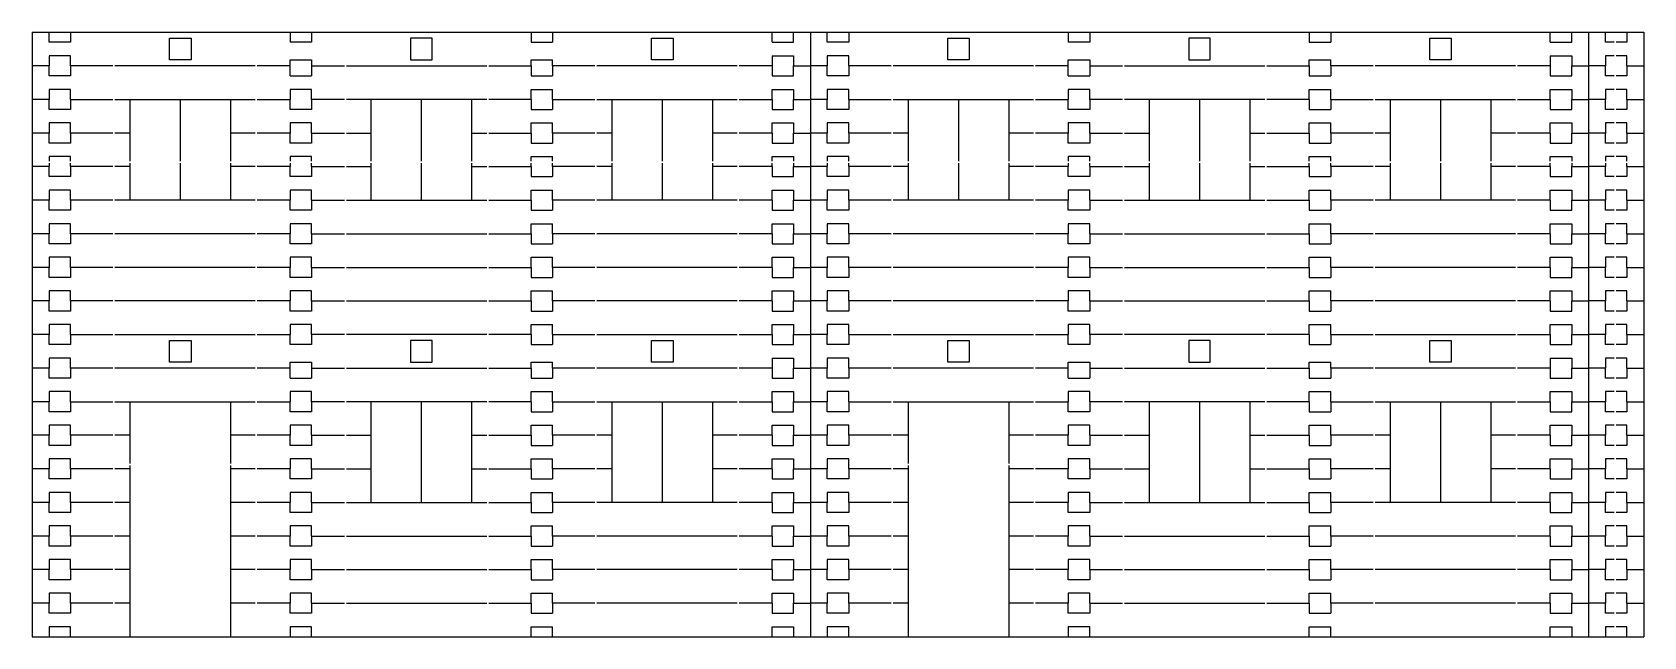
# Model space of a CAD drawing. Extents: x 66 to 306, y 113 to 203.
import ezdxf

# ---------------------------------------------------------------- set-up
doc = ezdxf.new("R2010")
doc.units = 0
doc.layers.get('0').update_dxf_attribs({"linetype": 'CONTINUOUS'})

msp = doc.modelspace()

# ---------------------------------------------------------------- linework, layer by layer
for p, q in [((66.46, 203.37), (66.46, 113.37)), ((66.46, 203.37), (306.46, 203.37)), ((68.96, 201.87), (68.96, 203.37)), ((72.18, 201.87), (68.96, 201.87)), ((72.18, 203.37), (72.18, 201.87)), ((86.91, 202.47), (90.11, 202.47)), ((86.91, 199.27), (86.91, 202.47)), ((90.11, 202.47), (90.11, 199.27)), ((104.85, 203.37), (104.85, 201.87)), ((108.07, 201.87), (104.85, 201.87)), ((108.07, 203.37), (108.07, 201.87)), ((126, 202.47), (122.8, 202.47)), ((122.8, 202.47), (122.8, 199.27)), ((126, 199.27), (126, 202.47)), ((140.74, 203.37), (140.74, 201.87)), ((140.74, 201.87), (143.96, 201.87)), ((143.96, 203.37), (143.96, 201.87)), ((158.69, 202.47), (161.89, 202.47)), ((158.69, 199.27), (158.69, 202.47)), ((161.89, 202.47), (161.89, 199.27)), ((176.63, 201.87), (176.63, 203.37)), ((176.63, 201.87), (179.85, 201.87)), ((179.85, 201.87), (179.85, 203.37)), ((182.35, 203.37), (182.35, 113.37)), ((184.85, 201.87), (184.85, 203.37)), ((188.07, 201.87), (184.85, 201.87)), ((188.07, 203.37), (188.07, 201.87)), ((202.8, 202.47), (206, 202.47)), ((202.8, 199.27), (202.8, 202.47)), ((206, 202.47), (206, 199.27)), ((220.74, 203.37), (220.74, 201.87)), ((223.96, 201.87), (220.74, 201.87)), ((223.96, 203.37), (223.96, 201.87)), ((241.89, 202.47), (238.69, 202.47)), ((238.69, 202.47), (238.69, 199.27)), ((241.89, 199.27), (241.89, 202.47)), ((256.63, 203.37), (256.63, 201.87)), ((256.63, 201.87), (259.85, 201.87)), ((259.85, 203.37), (259.85, 201.87)), ((274.58, 202.47), (277.78, 202.47)), ((274.58, 199.27), (274.58, 202.47)), ((277.78, 202.47), (277.78, 199.27)), ((292.52, 201.87), (292.52, 203.37)), ((292.52, 201.87), (295.74, 201.87)), ((295.74, 201.87), (295.74, 203.37)), ((298.24, 203.37), (298.24, 113.37)), ((300.74, 201.87), (300.74, 203.37)), ((302.06, 201.87), (300.74, 201.87)), ((303.96, 201.87), (302.36, 201.87)), ((303.96, 203.37), (303.96, 201.87)), ((306.46, 203.37), (306.46, 113.37)), ((72.18, 199.87), (68.96, 199.87)), ((68.96, 199.87), (68.96, 198.37)), ((72.18, 198.37), (72.18, 199.87)), ((90.11, 199.27), (86.91, 199.27)), ((104.85, 196.87), (104.85, 199.27)), ((104.85, 199.27), (108.07, 199.27)), ((108.07, 199.27), (108.07, 196.87)), ((122.8, 199.27), (126, 199.27)), ((140.74, 198.37), (140.74, 199.27)), ((140.74, 199.27), (143.96, 199.27)), ((143.96, 198.37), (143.96, 199.27)), ((161.89, 199.27), (158.69, 199.27)), ((176.63, 199.87), (176.63, 196.87)), ((176.63, 199.87), (179.85, 199.87)), ((179.85, 199.87), (179.85, 198.37)), ((188.07, 199.87), (184.85, 199.87)), ((184.85, 199.87), (184.85, 198.37)), ((188.07, 198.37), (188.07, 199.87)), ((206, 199.27), (202.8, 199.27)), ((220.74, 196.87), (220.74, 199.27)), ((220.74, 199.27), (223.96, 199.27)), ((223.96, 199.27), (223.96, 196.87)), ((238.69, 199.27), (241.89, 199.27)), ((256.63, 198.37), (256.63, 199.27)), ((256.63, 199.27), (259.85, 199.27)), ((259.85, 198.37), (259.85, 199.27)), ((277.78, 199.27), (274.58, 199.27)), ((292.52, 199.87), (292.52, 196.87)), ((292.52, 199.87), (295.74, 199.87)), ((295.74, 199.87), (295.74, 198.37)), ((300.74, 199.87), (300.74, 198.37)), ((302.06, 199.87), (300.74, 199.87)), ((303.96, 199.87), (302.36, 199.87)), ((303.96, 198.37), (303.96, 199.87)), ((68.96, 198.37), (66.46, 198.37)), ((68.96, 196.87), (68.96, 198.37)), ((72.18, 196.87), (68.96, 196.87)), ((72.18, 198.37), (72.18, 196.87)), ((78.48, 198.37), (72.18, 198.37)), ((99.68, 198.37), (78.78, 198.37)), ((104.85, 198.37), (99.98, 198.37)), ((104.85, 196.87), (108.07, 196.87)), ((108.07, 198.37), (112.94, 198.37)), ((113.24, 198.37), (134.14, 198.37)), ((134.44, 198.37), (140.74, 198.37)), ((140.74, 198.37), (140.74, 196.87)), ((140.74, 196.87), (143.96, 196.87)), ((143.96, 198.37), (143.96, 196.87)), ((150.26, 198.37), (143.96, 198.37)), ((171.46, 198.37), (150.56, 198.37)), ((176.63, 198.37), (171.76, 198.37)), ((176.63, 196.87), (179.85, 196.87)), ((179.85, 196.87), (179.85, 198.37)), ((179.85, 198.37), (182.35, 198.37)), ((184.85, 198.37), (182.35, 198.37)), ((184.85, 196.87), (184.85, 198.37)), ((188.07, 196.87), (184.85, 196.87)), ((188.07, 198.37), (188.07, 196.87)), ((194.37, 198.37), (188.07, 198.37)), ((215.57, 198.37), (194.67, 198.37)), ((220.74, 198.37), (215.87, 198.37)), ((220.74, 196.87), (223.96, 196.87)), ((223.96, 198.37), (228.83, 198.37)), ((229.13, 198.37), (250.03, 198.37)), ((250.33, 198.37), (256.63, 198.37)), ((256.63, 198.37), (256.63, 196.87)), ((256.63, 196.87), (259.85, 196.87)), ((259.85, 198.37), (259.85, 196.87)), ((266.15, 198.37), (259.85, 198.37)), ((287.35, 198.37), (266.45, 198.37)), ((292.52, 198.37), (287.65, 198.37)), ((292.52, 196.87), (295.74, 196.87)), ((295.74, 196.87), (295.74, 198.37)), ((295.74, 198.37), (298.24, 198.37)), ((300.74, 198.37), (298.24, 198.37)), ((300.74, 196.87), (300.74, 198.37)), ((302.06, 196.87), (300.74, 196.87)), ((303.96, 196.87), (302.36, 196.87)), ((303.96, 198.37), (303.96, 196.87)), ((303.96, 198.37), (306.46, 198.37)), ((72.18, 194.87), (68.96, 194.87)), ((68.96, 194.87), (68.96, 193.37)), ((72.18, 193.37), (72.18, 194.87)), ((108.07, 194.87), (104.85, 194.87)), ((104.85, 194.87), (104.85, 193.37)), ((108.07, 193.37), (108.07, 194.87)), ((140.74, 193.37), (140.74, 194.87)), ((140.74, 194.87), (143.96, 194.87)), ((143.96, 193.37), (143.96, 194.87)), ((176.63, 193.37), (176.63, 194.87)), ((176.63, 194.87), (179.85, 194.87)), ((179.85, 194.87), (179.85, 193.37)), ((188.07, 194.87), (184.85, 194.87)), ((184.85, 194.87), (184.85, 193.37)), ((188.07, 193.37), (188.07, 194.87)), ((223.96, 194.87), (220.74, 194.87)), ((220.74, 194.87), (220.74, 193.37)), ((223.96, 193.37), (223.96, 194.87)), ((256.63, 193.37), (256.63, 194.87)), ((256.63, 194.87), (259.85, 194.87)), ((259.85, 193.37), (259.85, 194.87)), ((292.52, 193.37), (292.52, 194.87)), ((292.52, 194.87), (295.74, 194.87)), ((295.74, 194.87), (295.74, 193.37)), ((300.74, 194.87), (300.74, 193.37)), ((302.06, 194.87), (300.74, 194.87)), ((303.96, 194.87), (302.36, 194.87)), ((303.96, 193.37), (303.96, 194.87)), ((68.96, 193.37), (66.46, 193.37)), ((68.96, 191.87), (68.96, 193.37)), ((72.18, 193.37), (78.48, 193.37)), ((72.18, 193.37), (72.18, 191.87)), ((78.78, 193.37), (99.68, 193.37)), ((81.01, 193.37), (81.01, 184.2)), ((88.51, 193.37), (88.51, 184.2)), ((96.01, 193.37), (96.01, 184.2)), ((99.98, 193.37), (104.85, 193.37)), ((104.85, 191.87), (104.85, 193.37)), ((108.07, 193.37), (108.07, 191.87)), ((112.94, 193.37), (108.07, 193.37)), ((134.14, 193.37), (113.24, 193.37)), ((116.9, 193.37), (116.9, 184.2)), ((124.4, 193.37), (124.4, 184.2)), ((131.9, 193.37), (131.9, 184.2)), ((140.74, 193.37), (134.44, 193.37)), ((140.74, 193.37), (140.74, 191.87)), ((143.96, 193.37), (150.26, 193.37)), ((143.96, 193.37), (143.96, 191.87)), ((150.56, 193.37), (171.46, 193.37)), ((152.79, 193.37), (152.79, 184.2)), ((160.29, 193.37), (160.29, 184.2)), ((167.79, 193.37), (167.79, 184.2)), ((171.76, 193.37), (176.63, 193.37)), ((176.63, 193.37), (176.63, 191.87)), ((179.85, 191.87), (179.85, 193.37)), ((179.85, 193.37), (182.35, 193.37)), ((184.85, 193.37), (182.35, 193.37)), ((184.85, 191.87), (184.85, 193.37)), ((188.07, 193.37), (194.37, 193.37)), ((188.07, 193.37), (188.07, 191.87)), ((194.67, 193.37), (215.57, 193.37)), ((196.9, 193.37), (196.9, 184.2)), ((204.4, 193.37), (204.4, 184.2)), ((211.9, 193.37), (211.9, 184.2)), ((215.87, 193.37), (220.74, 193.37)), ((220.74, 191.87), (220.74, 193.37)), ((223.96, 193.37), (223.96, 191.87)), ((228.83, 193.37), (223.96, 193.37)), ((250.03, 193.37), (229.13, 193.37)), ((232.79, 193.37), (232.79, 184.2)), ((240.29, 193.37), (240.29, 184.2)), ((247.79, 193.37), (247.79, 184.2)), ((256.63, 193.37), (250.33, 193.37)), ((256.63, 193.37), (256.63, 191.87)), ((259.85, 193.37), (266.15, 193.37)), ((259.85, 193.37), (259.85, 191.87)), ((266.45, 193.37), (287.35, 193.37)), ((268.68, 193.37), (268.68, 184.2)), ((276.18, 193.37), (276.18, 184.2)), ((283.68, 193.37), (283.68, 184.2)), ((287.65, 193.37), (292.52, 193.37)), ((292.52, 193.37), (292.52, 191.87)), ((295.74, 191.87), (295.74, 193.37)), ((295.74, 193.37), (298.24, 193.37)), ((300.74, 193.37), (298.24, 193.37)), ((300.74, 191.87), (300.74, 193.37)), ((303.96, 193.37), (303.96, 191.87)), ((303.96, 193.37), (306.46, 193.37)), ((72.18, 191.87), (68.96, 191.87)), ((72.18, 189.87), (68.96, 189.87)), ((68.96, 189.87), (68.96, 188.37)), ((72.18, 188.37), (72.18, 189.87)), ((108.07, 191.87), (104.85, 191.87)), ((108.07, 189.87), (104.85, 189.87)), ((104.85, 189.87), (104.85, 188.37)), ((108.07, 188.37), (108.07, 189.87)), ((140.74, 191.87), (143.96, 191.87)), ((140.74, 188.37), (140.74, 189.87)), ((140.74, 189.87), (143.96, 189.87)), ((143.96, 188.37), (143.96, 189.87)), ((176.63, 191.87), (179.85, 191.87)), ((176.63, 188.37), (176.63, 189.87)), ((176.63, 189.87), (179.85, 189.87)), ((179.85, 189.87), (179.85, 188.37)), ((188.07, 191.87), (184.85, 191.87)), ((188.07, 189.87), (184.85, 189.87)), ((184.85, 189.87), (184.85, 188.37)), ((188.07, 188.37), (188.07, 189.87)), ((223.96, 191.87), (220.74, 191.87)), ((223.96, 189.87), (220.74, 189.87)), ((220.74, 189.87), (220.74, 188.37)), ((223.96, 188.37), (223.96, 189.87)), ((256.63, 191.87), (259.85, 191.87)), ((256.63, 188.37), (256.63, 189.87)), ((256.63, 189.87), (259.85, 189.87)), ((259.85, 188.37), (259.85, 189.87)), ((292.52, 191.87), (295.74, 191.87)), ((292.52, 188.37), (292.52, 189.87)), ((292.52, 189.87), (295.74, 189.87)), ((295.74, 189.87), (295.74, 188.37)), ((302.06, 191.87), (300.74, 191.87)), ((300.74, 189.87), (300.74, 188.37)), ((302.06, 189.87), (300.74, 189.87)), ((303.96, 191.87), (302.36, 191.87)), ((303.96, 189.87), (302.36, 189.87)), ((303.96, 188.37), (303.96, 189.87)), ((68.96, 188.37), (66.46, 188.37)), ((68.96, 186.87), (68.96, 188.37)), ((72.18, 188.37), (72.18, 186.87)), ((78.48, 188.37), (72.18, 188.37)), ((81.01, 188.37), (78.78, 188.37)), ((99.68, 188.37), (96.01, 188.37)), ((104.85, 188.37), (99.98, 188.37)), ((104.85, 186.87), (104.85, 188.37)), ((108.07, 188.37), (108.07, 186.87)), ((108.07, 188.37), (112.94, 188.37)), ((113.24, 188.37), (116.9, 188.37)), ((131.9, 188.37), (134.14, 188.37)), ((134.44, 188.37), (140.74, 188.37)), ((140.74, 188.37), (140.74, 186.87)), ((143.96, 188.37), (143.96, 186.87)), ((150.26, 188.37), (143.96, 188.37)), ((152.79, 188.37), (150.56, 188.37)), ((171.46, 188.37), (167.79, 188.37)), ((176.63, 188.37), (171.76, 188.37)), ((176.63, 188.37), (176.63, 186.87)), ((179.85, 186.87), (179.85, 188.37)), ((179.85, 188.37), (182.35, 188.37)), ((184.85, 188.37), (182.35, 188.37)), ((184.85, 186.87), (184.85, 188.37)), ((188.07, 188.37), (188.07, 186.87)), ((194.37, 188.37), (188.07, 188.37)), ((196.9, 188.37), (194.67, 188.37)), ((215.57, 188.37), (211.9, 188.37)), ((220.74, 188.37), (215.87, 188.37)), ((220.74, 186.87), (220.74, 188.37)), ((223.96, 188.37), (223.96, 186.87)), ((223.96, 188.37), (228.83, 188.37)), ((229.13, 188.37), (232.79, 188.37)), ((247.79, 188.37), (250.03, 188.37)), ((250.33, 188.37), (256.63, 188.37)), ((256.63, 188.37), (256.63, 186.87)), ((259.85, 188.37), (259.85, 186.87)), ((266.15, 188.37), (259.85, 188.37)), ((268.68, 188.37), (266.45, 188.37)), ((287.35, 188.37), (283.68, 188.37)), ((292.52, 188.37), (287.65, 188.37)), ((292.52, 188.37), (292.52, 186.87)), ((295.74, 186.87), (295.74, 188.37)), ((295.74, 188.37), (298.24, 188.37)), ((300.74, 188.37), (298.24, 188.37)), ((300.74, 186.87), (300.74, 188.37)), ((303.96, 188.37), (303.96, 186.87)), ((303.96, 188.37), (306.46, 188.37)), ((72.18, 186.87), (68.96, 186.87)), ((72.18, 184.87), (68.96, 184.87)), ((68.96, 184.87), (68.96, 184.2)), ((72.18, 184.2), (72.18, 184.87)), ((108.07, 186.87), (104.85, 186.87)), ((108.07, 184.87), (104.85, 184.87)), ((104.85, 184.87), (104.85, 184.2)), ((108.07, 184.2), (108.07, 184.87)), ((140.74, 186.87), (143.96, 186.87)), ((140.74, 184.87), (143.96, 184.87)), ((140.74, 184.2), (140.74, 184.87)), ((143.96, 184.2), (143.96, 184.87)), ((176.63, 186.87), (179.85, 186.87)), ((176.63, 184.2), (176.63, 184.87)), ((176.63, 184.87), (179.85, 184.87)), ((179.85, 184.87), (179.85, 184.2)), ((188.07, 186.87), (184.85, 186.87)), ((188.07, 184.87), (184.85, 184.87)), ((184.85, 184.87), (184.85, 184.2)), ((188.07, 184.2), (188.07, 184.87)), ((223.96, 186.87), (220.74, 186.87)), ((223.96, 184.87), (220.74, 184.87)), ((220.74, 184.87), (220.74, 184.2)), ((223.96, 184.2), (223.96, 184.87)), ((256.63, 186.87), (259.85, 186.87)), ((256.63, 184.87), (259.85, 184.87)), ((256.63, 184.2), (256.63, 184.87)), ((259.85, 184.2), (259.85, 184.87)), ((292.52, 186.87), (295.74, 186.87)), ((292.52, 184.2), (292.52, 184.87)), ((292.52, 184.87), (295.74, 184.87)), ((295.74, 184.87), (295.74, 184.2)), ((302.06, 186.87), (300.74, 186.87)), ((300.74, 184.87), (300.74, 184.2)), ((302.06, 184.87), (300.74, 184.87)), ((303.96, 186.87), (302.36, 186.87)), ((303.96, 184.87), (302.36, 184.87)), ((303.96, 184.2), (303.96, 184.87)), ((68.96, 183.37), (66.46, 183.37)), ((68.96, 183.9), (68.96, 183.37)), ((68.96, 181.87), (68.96, 183.37)), ((72.18, 183.37), (72.18, 183.9)), ((72.18, 183.37), (72.18, 181.87)), ((78.48, 183.37), (72.18, 183.37)), ((81.01, 183.37), (78.78, 183.37)), ((81.01, 183.9), (81.01, 178.37)), ((88.51, 183.9), (88.51, 178.37)), ((96.01, 183.9), (96.01, 178.37)), ((99.68, 183.37), (96.01, 183.37)), ((104.85, 183.37), (99.98, 183.37)), ((104.85, 183.9), (104.85, 183.37)), ((104.85, 181.87), (104.85, 183.37)), ((108.07, 183.37), (108.07, 183.9)), ((108.07, 183.37), (108.07, 181.87)), ((108.07, 183.37), (112.94, 183.37)), ((113.24, 183.37), (116.9, 183.37)), ((116.9, 183.9), (116.9, 178.37)), ((124.4, 183.9), (124.4, 178.37)), ((131.9, 183.9), (131.9, 178.37)), ((131.9, 183.37), (134.14, 183.37)), ((134.44, 183.37), (140.74, 183.37)), ((140.74, 183.37), (140.74, 183.9)), ((140.74, 183.37), (140.74, 181.87)), ((143.96, 183.37), (143.96, 183.9)), ((143.96, 183.37), (143.96, 181.87)), ((150.26, 183.37), (143.96, 183.37)), ((152.79, 183.37), (150.56, 183.37)), ((152.79, 183.9), (152.79, 178.37)), ((160.29, 183.9), (160.29, 178.37)), ((167.79, 183.9), (167.79, 178.37)), ((171.46, 183.37), (167.79, 183.37)), ((176.63, 183.37), (171.76, 183.37)), ((176.63, 183.37), (176.63, 183.9)), ((176.63, 183.37), (176.63, 181.87)), ((179.85, 183.9), (179.85, 183.37)), ((179.85, 181.87), (179.85, 183.37)), ((179.85, 183.37), (182.35, 183.37)), ((184.85, 183.37), (182.35, 183.37)), ((184.85, 183.9), (184.85, 183.37)), ((184.85, 181.87), (184.85, 183.37)), ((188.07, 183.37), (188.07, 183.9)), ((188.07, 183.37), (188.07, 181.87)), ((194.37, 183.37), (188.07, 183.37)), ((196.9, 183.37), (194.67, 183.37)), ((196.9, 183.9), (196.9, 178.37)), ((204.4, 183.9), (204.4, 178.37)), ((211.9, 183.9), (211.9, 178.37)), ((215.57, 183.37), (211.9, 183.37)), ((220.74, 183.37), (215.87, 183.37)), ((220.74, 183.9), (220.74, 183.37)), ((220.74, 181.87), (220.74, 183.37)), ((223.96, 183.37), (223.96, 183.9)), ((223.96, 183.37), (223.96, 181.87)), ((223.96, 183.37), (228.83, 183.37)), ((229.13, 183.37), (232.79, 183.37)), ((232.79, 183.9), (232.79, 178.37)), ((240.29, 183.9), (240.29, 178.37)), ((247.79, 183.9), (247.79, 178.37)), ((247.79, 183.37), (250.03, 183.37)), ((250.33, 183.37), (256.63, 183.37)), ((256.63, 183.37), (256.63, 183.9)), ((256.63, 183.37), (256.63, 181.87)), ((259.85, 183.37), (259.85, 183.9)), ((259.85, 183.37), (259.85, 181.87)), ((266.15, 183.37), (259.85, 183.37)), ((268.68, 183.37), (266.45, 183.37)), ((268.68, 183.9), (268.68, 178.37)), ((276.18, 183.9), (276.18, 178.37)), ((283.68, 183.9), (283.68, 178.37)), ((287.35, 183.37), (283.68, 183.37)), ((292.52, 183.37), (287.65, 183.37)), ((292.52, 183.37), (292.52, 183.9)), ((292.52, 183.37), (292.52, 181.87)), ((295.74, 183.9), (295.74, 183.37)), ((295.74, 181.87), (295.74, 183.37)), ((295.74, 183.37), (298.24, 183.37)), ((300.74, 183.37), (298.24, 183.37)), ((300.74, 183.9), (300.74, 183.37)), ((300.74, 181.87), (300.74, 183.37)), ((303.96, 183.37), (303.96, 183.9)), ((303.96, 183.37), (303.96, 181.87)), ((303.96, 183.37), (306.46, 183.37)), ((72.18, 181.87), (68.96, 181.87)), ((108.07, 181.87), (104.85, 181.87)), ((140.74, 181.87), (143.96, 181.87)), ((176.63, 181.87), (179.85, 181.87)), ((188.07, 181.87), (184.85, 181.87)), ((223.96, 181.87), (220.74, 181.87)), ((256.63, 181.87), (259.85, 181.87)), ((292.52, 181.87), (295.74, 181.87)), ((302.06, 181.87), (300.74, 181.87)), ((303.96, 181.87), (302.36, 181.87)), ((68.96, 178.37), (66.46, 178.37)), ((72.18, 179.87), (68.96, 179.87)), ((68.96, 179.87), (68.96, 178.37)), ((68.96, 176.87), (68.96, 178.37)), ((72.18, 178.37), (72.18, 179.87)), ((72.18, 178.37), (72.18, 176.87)), ((78.48, 178.37), (72.18, 178.37)), ((99.68, 178.37), (78.78, 178.37)), ((104.85, 178.37), (99.98, 178.37)), ((108.07, 179.87), (104.85, 179.87)), ((104.85, 179.87), (104.85, 178.37)), ((104.85, 176.87), (104.85, 178.37)), ((108.07, 178.37), (108.07, 179.87)), ((108.07, 178.37), (108.07, 176.87)), ((108.07, 178.37), (112.94, 178.37)), ((113.24, 178.37), (134.14, 178.37)), ((134.44, 178.37), (140.74, 178.37)), ((140.74, 178.37), (140.74, 179.87)), ((140.74, 179.87), (143.96, 179.87)), ((140.74, 178.37), (140.74, 176.87)), ((143.96, 178.37), (143.96, 179.87)), ((143.96, 178.37), (143.96, 176.87)), ((150.26, 178.37), (143.96, 178.37)), ((171.46, 178.37), (150.56, 178.37)), ((176.63, 178.37), (171.76, 178.37)), ((176.63, 178.37), (176.63, 179.87)), ((176.63, 179.87), (179.85, 179.87)), ((176.63, 178.37), (176.63, 176.87)), ((179.85, 179.87), (179.85, 178.37)), ((179.85, 176.87), (179.85, 178.37)), ((179.85, 178.37), (182.35, 178.37)), ((184.85, 178.37), (182.35, 178.37)), ((188.07, 179.87), (184.85, 179.87)), ((184.85, 179.87), (184.85, 178.37)), ((184.85, 176.87), (184.85, 178.37)), ((188.07, 178.37), (188.07, 179.87)), ((188.07, 178.37), (188.07, 176.87)), ((194.37, 178.37), (188.07, 178.37)), ((215.57, 178.37), (194.67, 178.37)), ((220.74, 178.37), (215.87, 178.37)), ((223.96, 179.87), (220.74, 179.87)), ((220.74, 179.87), (220.74, 178.37)), ((220.74, 176.87), (220.74, 178.37)), ((223.96, 178.37), (223.96, 179.87)), ((223.96, 178.37), (223.96, 176.87)), ((223.96, 178.37), (228.83, 178.37)), ((229.13, 178.37), (250.03, 178.37)), ((250.33, 178.37), (256.63, 178.37)), ((256.63, 178.37), (256.63, 179.87)), ((256.63, 179.87), (259.85, 179.87)), ((256.63, 178.37), (256.63, 176.87)), ((259.85, 178.37), (259.85, 179.87)), ((259.85, 178.37), (259.85, 176.87)), ((266.15, 178.37), (259.85, 178.37)), ((287.35, 178.37), (266.45, 178.37)), ((292.52, 178.37), (287.65, 178.37)), ((292.52, 178.37), (292.52, 179.87)), ((292.52, 179.87), (295.74, 179.87)), ((292.52, 178.37), (292.52, 176.87)), ((295.74, 179.87), (295.74, 178.37)), ((295.74, 176.87), (295.74, 178.37)), ((295.74, 178.37), (298.24, 178.37)), ((300.74, 178.37), (298.24, 178.37)), ((300.74, 179.87), (300.74, 178.37)), ((302.06, 179.87), (300.74, 179.87)), ((300.74, 176.87), (300.74, 178.37)), ((303.96, 179.87), (302.36, 179.87)), ((303.96, 178.37), (303.96, 179.87)), ((303.96, 178.37), (303.96, 176.87)), ((303.96, 178.37), (306.46, 178.37)), ((72.18, 176.87), (68.96, 176.87)), ((108.07, 176.87), (104.85, 176.87)), ((140.74, 176.87), (143.96, 176.87)), ((176.63, 176.87), (179.85, 176.87)), ((188.07, 176.87), (184.85, 176.87)), ((223.96, 176.87), (220.74, 176.87)), ((256.63, 176.87), (259.85, 176.87)), ((292.52, 176.87), (295.74, 176.87)), ((302.06, 176.87), (300.74, 176.87)), ((303.96, 176.87), (302.36, 176.87)), ((68.96, 173.37), (66.46, 173.37)), ((72.18, 174.87), (68.96, 174.87)), ((68.96, 174.87), (68.96, 173.37)), ((68.96, 171.87), (68.96, 173.37)), ((72.18, 173.37), (72.18, 174.87)), ((72.18, 173.37), (72.18, 171.87)), ((78.48, 173.37), (72.18, 173.37)), ((99.68, 173.37), (78.78, 173.37)), ((104.85, 173.37), (99.98, 173.37)), ((108.07, 174.87), (104.85, 174.87)), ((104.85, 174.87), (104.85, 173.37)), ((104.85, 171.87), (104.85, 173.37)), ((108.07, 173.37), (108.07, 174.87)), ((108.07, 173.37), (108.07, 171.87)), ((108.07, 173.37), (112.94, 173.37)), ((113.24, 173.37), (134.14, 173.37)), ((134.44, 173.37), (140.74, 173.37)), ((140.74, 173.37), (140.74, 174.87)), ((140.74, 174.87), (143.96, 174.87)), ((140.74, 173.37), (140.74, 171.87)), ((143.96, 173.37), (143.96, 174.87)), ((143.96, 173.37), (143.96, 171.87)), ((150.26, 173.37), (143.96, 173.37)), ((171.46, 173.37), (150.56, 173.37)), ((176.63, 173.37), (171.76, 173.37)), ((176.63, 173.37), (176.63, 174.87)), ((176.63, 174.87), (179.85, 174.87)), ((176.63, 173.37), (176.63, 171.87)), ((179.85, 174.87), (179.85, 173.37)), ((179.85, 171.87), (179.85, 173.37)), ((179.85, 173.37), (182.35, 173.37)), ((184.85, 173.37), (182.35, 173.37)), ((188.07, 174.87), (184.85, 174.87)), ((184.85, 174.87), (184.85, 173.37)), ((184.85, 171.87), (184.85, 173.37)), ((188.07, 173.37), (188.07, 174.87)), ((188.07, 173.37), (188.07, 171.87)), ((194.37, 173.37), (188.07, 173.37)), ((215.57, 173.37), (194.67, 173.37)), ((220.74, 173.37), (215.87, 173.37)), ((223.96, 174.87), (220.74, 174.87)), ((220.74, 174.87), (220.74, 173.37)), ((220.74, 171.87), (220.74, 173.37)), ((223.96, 173.37), (223.96, 174.87)), ((223.96, 173.37), (223.96, 171.87)), ((223.96, 173.37), (228.83, 173.37)), ((229.13, 173.37), (250.03, 173.37)), ((250.33, 173.37), (256.63, 173.37)), ((256.63, 173.37), (256.63, 174.87)), ((256.63, 174.87), (259.85, 174.87)), ((256.63, 173.37), (256.63, 171.87)), ((259.85, 173.37), (259.85, 174.87)), ((259.85, 173.37), (259.85, 171.87)), ((266.15, 173.37), (259.85, 173.37)), ((287.35, 173.37), (266.45, 173.37)), ((292.52, 173.37), (287.65, 173.37)), ((292.52, 173.37), (292.52, 174.87)), ((292.52, 174.87), (295.74, 174.87)), ((292.52, 173.37), (292.52, 171.87)), ((295.74, 174.87), (295.74, 173.37)), ((295.74, 171.87), (295.74, 173.37)), ((295.74, 173.37), (298.24, 173.37)), ((300.74, 173.37), (298.24, 173.37)), ((300.74, 174.87), (300.74, 173.37)), ((302.06, 174.87), (300.74, 174.87)), ((300.74, 171.87), (300.74, 173.37)), ((303.96, 174.87), (302.36, 174.87)), ((303.96, 173.37), (303.96, 174.87)), ((303.96, 173.37), (303.96, 171.87)), ((303.96, 173.37), (306.46, 173.37)), ((72.18, 171.87), (68.96, 171.87)), ((108.07, 171.87), (104.85, 171.87)), ((140.74, 171.87), (143.96, 171.87)), ((176.63, 171.87), (179.85, 171.87)), ((188.07, 171.87), (184.85, 171.87)), ((223.96, 171.87), (220.74, 171.87)), ((256.63, 171.87), (259.85, 171.87)), ((292.52, 171.87), (295.74, 171.87)), ((302.06, 171.87), (300.74, 171.87)), ((303.96, 171.87), (302.36, 171.87)), ((68.96, 168.37), (66.46, 168.37)), ((72.18, 169.87), (68.96, 169.87)), ((68.96, 169.87), (68.96, 168.37)), ((68.96, 166.87), (68.96, 168.37)), ((72.18, 168.37), (72.18, 169.87)), ((72.18, 168.37), (72.18, 166.87)), ((78.48, 168.37), (72.18, 168.37)), ((99.68, 168.37), (78.78, 168.37)), ((104.85, 168.37), (99.98, 168.37)), ((108.07, 169.87), (104.85, 169.87)), ((104.85, 169.87), (104.85, 168.37)), ((104.85, 166.87), (104.85, 168.37)), ((108.07, 168.37), (108.07, 169.87)), ((108.07, 168.37), (108.07, 166.87)), ((108.07, 168.37), (112.94, 168.37)), ((113.24, 168.37), (134.14, 168.37)), ((134.44, 168.37), (140.74, 168.37)), ((140.74, 168.37), (140.74, 169.87)), ((140.74, 169.87), (143.96, 169.87)), ((140.74, 168.37), (140.74, 166.87)), ((143.96, 168.37), (143.96, 169.87)), ((143.96, 168.37), (143.96, 166.87)), ((150.26, 168.37), (143.96, 168.37)), ((171.46, 168.37), (150.56, 168.37)), ((176.63, 168.37), (171.76, 168.37)), ((176.63, 168.37), (176.63, 169.87)), ((176.63, 169.87), (179.85, 169.87)), ((176.63, 168.37), (176.63, 166.87)), ((179.85, 169.87), (179.85, 168.37)), ((179.85, 166.87), (179.85, 168.37)), ((179.85, 168.37), (182.35, 168.37)), ((184.85, 168.37), (182.35, 168.37)), ((188.07, 169.87), (184.85, 169.87)), ((184.85, 169.87), (184.85, 168.37)), ((184.85, 166.87), (184.85, 168.37)), ((188.07, 168.37), (188.07, 169.87)), ((188.07, 168.37), (188.07, 166.87)), ((194.37, 168.37), (188.07, 168.37)), ((215.57, 168.37), (194.67, 168.37)), ((220.74, 168.37), (215.87, 168.37)), ((223.96, 169.87), (220.74, 169.87)), ((220.74, 169.87), (220.74, 168.37)), ((220.74, 166.87), (220.74, 168.37)), ((223.96, 168.37), (223.96, 169.87)), ((223.96, 168.37), (223.96, 166.87)), ((223.96, 168.37), (228.83, 168.37)), ((229.13, 168.37), (250.03, 168.37)), ((250.33, 168.37), (256.63, 168.37)), ((256.63, 168.37), (256.63, 169.87)), ((256.63, 169.87), (259.85, 169.87)), ((256.63, 168.37), (256.63, 166.87)), ((259.85, 168.37), (259.85, 169.87)), ((259.85, 168.37), (259.85, 166.87)), ((266.15, 168.37), (259.85, 168.37)), ((287.35, 168.37), (266.45, 168.37)), ((292.52, 168.37), (287.65, 168.37)), ((292.52, 168.37), (292.52, 169.87)), ((292.52, 169.87), (295.74, 169.87)), ((292.52, 168.37), (292.52, 166.87)), ((295.74, 169.87), (295.74, 168.37)), ((295.74, 166.87), (295.74, 168.37)), ((295.74, 168.37), (298.24, 168.37)), ((300.74, 168.37), (298.24, 168.37)), ((300.74, 169.87), (300.74, 168.37)), ((302.06, 169.87), (300.74, 169.87)), ((300.74, 166.87), (300.74, 168.37)), ((303.96, 169.87), (302.36, 169.87)), ((303.96, 168.37), (303.96, 169.87)), ((303.96, 168.37), (303.96, 166.87)), ((303.96, 168.37), (306.46, 168.37)), ((72.18, 166.87), (68.96, 166.87)), ((108.07, 166.87), (104.85, 166.87)), ((140.74, 166.87), (143.96, 166.87)), ((176.63, 166.87), (179.85, 166.87)), ((188.07, 166.87), (184.85, 166.87)), ((223.96, 166.87), (220.74, 166.87)), ((256.63, 166.87), (259.85, 166.87)), ((292.52, 166.87), (295.74, 166.87)), ((302.06, 166.87), (300.74, 166.87)), ((303.96, 166.87), (302.36, 166.87)), ((68.96, 163.37), (66.46, 163.37)), ((72.18, 164.87), (68.96, 164.87)), ((68.96, 164.87), (68.96, 163.37)), ((68.96, 161.87), (68.96, 163.37)), ((72.18, 163.37), (72.18, 164.87)), ((72.18, 163.37), (72.18, 161.87)), ((78.48, 163.37), (72.18, 163.37)), ((99.68, 163.37), (78.78, 163.37)), ((104.85, 163.37), (99.98, 163.37)), ((108.07, 164.87), (104.85, 164.87)), ((104.85, 164.87), (104.85, 163.37)), ((104.85, 161.87), (104.85, 163.37)), ((108.07, 163.37), (108.07, 164.87)), ((108.07, 163.37), (108.07, 161.87)), ((108.07, 163.37), (112.94, 163.37)), ((113.24, 163.37), (134.14, 163.37)), ((134.44, 163.37), (140.74, 163.37)), ((140.74, 163.37), (140.74, 164.87)), ((140.74, 164.87), (143.96, 164.87)), ((140.74, 163.37), (140.74, 161.87)), ((143.96, 163.37), (143.96, 164.87)), ((143.96, 163.37), (143.96, 161.87)), ((150.26, 163.37), (143.96, 163.37)), ((171.46, 163.37), (150.56, 163.37)), ((176.63, 163.37), (171.76, 163.37)), ((176.63, 163.37), (176.63, 164.87)), ((176.63, 164.87), (179.85, 164.87)), ((176.63, 163.37), (176.63, 161.87)), ((179.85, 164.87), (179.85, 163.37)), ((179.85, 161.87), (179.85, 163.37)), ((179.85, 163.37), (182.35, 163.37)), ((184.85, 163.37), (182.35, 163.37)), ((188.07, 164.87), (184.85, 164.87)), ((184.85, 164.87), (184.85, 163.37)), ((184.85, 161.87), (184.85, 163.37)), ((188.07, 163.37), (188.07, 164.87)), ((188.07, 163.37), (188.07, 161.87)), ((194.37, 163.37), (188.07, 163.37)), ((215.57, 163.37), (194.67, 163.37)), ((220.74, 163.37), (215.87, 163.37)), ((223.96, 164.87), (220.74, 164.87)), ((220.74, 164.87), (220.74, 163.37)), ((220.74, 161.87), (220.74, 163.37)), ((223.96, 163.37), (223.96, 164.87)), ((223.96, 163.37), (223.96, 161.87)), ((223.96, 163.37), (228.83, 163.37)), ((229.13, 163.37), (250.03, 163.37)), ((250.33, 163.37), (256.63, 163.37)), ((256.63, 163.37), (256.63, 164.87)), ((256.63, 164.87), (259.85, 164.87)), ((256.63, 163.37), (256.63, 161.87)), ((259.85, 163.37), (259.85, 164.87)), ((259.85, 163.37), (259.85, 161.87)), ((266.15, 163.37), (259.85, 163.37)), ((287.35, 163.37), (266.45, 163.37)), ((292.52, 163.37), (287.65, 163.37)), ((292.52, 163.37), (292.52, 164.87)), ((292.52, 164.87), (295.74, 164.87)), ((292.52, 163.37), (292.52, 161.87)), ((295.74, 164.87), (295.74, 163.37)), ((295.74, 161.87), (295.74, 163.37)), ((295.74, 163.37), (298.24, 163.37)), ((300.74, 163.37), (298.24, 163.37)), ((300.74, 164.87), (300.74, 163.37)), ((302.06, 164.87), (300.74, 164.87)), ((300.74, 161.87), (300.74, 163.37)), ((303.96, 164.87), (302.36, 164.87)), ((303.96, 163.37), (303.96, 164.87)), ((303.96, 163.37), (303.96, 161.87)), ((303.96, 163.37), (306.46, 163.37)), ((72.18, 161.87), (68.96, 161.87)), ((108.07, 161.87), (104.85, 161.87)), ((140.74, 161.87), (143.96, 161.87)), ((176.63, 161.87), (179.85, 161.87)), ((188.07, 161.87), (184.85, 161.87)), ((223.96, 161.87), (220.74, 161.87)), ((256.63, 161.87), (259.85, 161.87)), ((292.52, 161.87), (295.74, 161.87)), ((302.06, 161.87), (300.74, 161.87)), ((303.96, 161.87), (302.36, 161.87)), ((72.18, 159.87), (68.96, 159.87)), ((68.96, 159.87), (68.96, 158.37)), ((72.18, 158.37), (72.18, 159.87)), ((108.07, 159.87), (104.85, 159.87)), ((104.85, 159.87), (104.85, 158.37)), ((108.07, 158.37), (108.07, 159.87)), ((140.74, 158.37), (140.74, 159.87)), ((140.74, 159.87), (143.96, 159.87)), ((143.96, 158.37), (143.96, 159.87)), ((176.63, 158.37), (176.63, 159.87)), ((176.63, 159.87), (179.85, 159.87)), ((179.85, 159.87), (179.85, 158.37)), ((188.07, 159.87), (184.85, 159.87)), ((184.85, 159.87), (184.85, 158.37)), ((188.07, 158.37), (188.07, 159.87)), ((223.96, 159.87), (220.74, 159.87)), ((220.74, 159.87), (220.74, 158.37)), ((223.96, 158.37), (223.96, 159.87)), ((256.63, 158.37), (256.63, 159.87)), ((256.63, 159.87), (259.85, 159.87)), ((259.85, 158.37), (259.85, 159.87)), ((292.52, 158.37), (292.52, 159.87)), ((292.52, 159.87), (295.74, 159.87)), ((295.74, 159.87), (295.74, 158.37)), ((300.74, 159.87), (300.74, 158.37)), ((302.06, 159.87), (300.74, 159.87)), ((303.96, 159.87), (302.36, 159.87)), ((303.96, 158.37), (303.96, 159.87)), ((68.96, 158.37), (66.46, 158.37)), ((68.96, 156.87), (68.96, 158.37)), ((72.18, 156.87), (68.96, 156.87)), ((72.18, 158.37), (78.48, 158.37)), ((72.18, 158.37), (72.18, 156.87)), ((78.78, 158.37), (99.68, 158.37)), ((86.91, 157.47), (90.11, 157.47)), ((86.91, 154.27), (86.91, 157.47)), ((90.11, 157.47), (90.11, 154.27)), ((99.98, 158.37), (104.85, 158.37)), ((104.85, 156.87), (104.85, 158.37)), ((108.07, 156.87), (104.85, 156.87)), ((108.07, 158.37), (108.07, 156.87)), ((112.94, 158.37), (108.07, 158.37)), ((134.14, 158.37), (113.24, 158.37)), ((126, 157.47), (122.8, 157.47)), ((122.8, 157.47), (122.8, 154.27)), ((126, 154.27), (126, 157.47)), ((140.74, 158.37), (134.44, 158.37)), ((140.74, 158.37), (140.74, 156.87)), ((140.74, 156.87), (143.96, 156.87)), ((143.96, 158.37), (150.26, 158.37)), ((143.96, 158.37), (143.96, 156.87)), ((150.56, 158.37), (171.46, 158.37)), ((158.69, 157.47), (161.89, 157.47)), ((158.69, 154.27), (158.69, 157.47)), ((161.89, 157.47), (161.89, 154.27)), ((171.76, 158.37), (176.63, 158.37)), ((176.63, 158.37), (176.63, 156.87)), ((176.63, 156.87), (179.85, 156.87)), ((179.85, 158.37), (182.35, 158.37)), ((179.85, 156.87), (179.85, 158.37)), ((184.85, 158.37), (182.35, 158.37)), ((184.85, 156.87), (184.85, 158.37)), ((188.07, 156.87), (184.85, 156.87)), ((188.07, 158.37), (194.37, 158.37)), ((188.07, 158.37), (188.07, 156.87)), ((194.67, 158.37), (215.57, 158.37)), ((202.8, 157.47), (206, 157.47)), ((202.8, 154.27), (202.8, 157.47)), ((206, 157.47), (206, 154.27)), ((215.87, 158.37), (220.74, 158.37)), ((220.74, 156.87), (220.74, 158.37)), ((223.96, 156.87), (220.74, 156.87)), ((223.96, 158.37), (223.96, 156.87)), ((228.83, 158.37), (223.96, 158.37)), ((250.03, 158.37), (229.13, 158.37)), ((241.89, 157.47), (238.69, 157.47)), ((238.69, 157.47), (238.69, 154.27)), ((241.89, 154.27), (241.89, 157.47)), ((256.63, 158.37), (250.33, 158.37)), ((256.63, 158.37), (256.63, 156.87)), ((256.63, 156.87), (259.85, 156.87)), ((259.85, 158.37), (266.15, 158.37)), ((259.85, 158.37), (259.85, 156.87)), ((266.45, 158.37), (287.35, 158.37)), ((274.58, 157.47), (277.78, 157.47)), ((274.58, 154.27), (274.58, 157.47)), ((277.78, 157.47), (277.78, 154.27)), ((287.65, 158.37), (292.52, 158.37)), ((292.52, 158.37), (292.52, 156.87)), ((292.52, 156.87), (295.74, 156.87)), ((295.74, 158.37), (298.24, 158.37)), ((295.74, 156.87), (295.74, 158.37)), ((300.74, 158.37), (298.24, 158.37)), ((300.74, 156.87), (300.74, 158.37)), ((302.06, 156.87), (300.74, 156.87)), ((303.96, 156.87), (302.36, 156.87)), ((303.96, 158.37), (303.96, 156.87)), ((303.96, 158.37), (306.46, 158.37)), ((72.18, 154.87), (68.96, 154.87)), ((68.96, 154.87), (68.96, 153.37)), ((72.18, 153.37), (72.18, 154.87)), ((90.11, 154.27), (86.91, 154.27)), ((104.85, 151.87), (104.85, 154.27)), ((104.85, 154.27), (108.07, 154.27)), ((108.07, 154.27), (108.07, 151.87)), ((122.8, 154.27), (126, 154.27)), ((140.74, 153.37), (140.74, 154.27)), ((140.74, 154.27), (143.96, 154.27)), ((143.96, 153.37), (143.96, 154.27)), ((161.89, 154.27), (158.69, 154.27)), ((176.63, 154.87), (176.63, 151.87)), ((176.63, 154.87), (179.85, 154.87)), ((179.85, 154.87), (179.85, 153.37)), ((188.07, 154.87), (184.85, 154.87)), ((184.85, 154.87), (184.85, 153.37)), ((188.07, 153.37), (188.07, 154.87)), ((206, 154.27), (202.8, 154.27)), ((220.74, 151.87), (220.74, 154.27)), ((220.74, 154.27), (223.96, 154.27)), ((223.96, 154.27), (223.96, 151.87)), ((238.69, 154.27), (241.89, 154.27)), ((256.63, 153.37), (256.63, 154.27)), ((256.63, 154.27), (259.85, 154.27)), ((259.85, 153.37), (259.85, 154.27)), ((277.78, 154.27), (274.58, 154.27)), ((292.52, 154.87), (292.52, 151.87)), ((292.52, 154.87), (295.74, 154.87)), ((295.74, 154.87), (295.74, 153.37)), ((300.74, 154.87), (300.74, 153.37)), ((302.06, 154.87), (300.74, 154.87)), ((303.96, 154.87), (302.36, 154.87)), ((303.96, 153.37), (303.96, 154.87)), ((68.96, 153.37), (66.46, 153.37)), ((68.96, 151.87), (68.96, 153.37)), ((72.18, 151.87), (68.96, 151.87)), ((72.18, 153.37), (72.18, 151.87)), ((78.48, 153.37), (72.18, 153.37)), ((99.68, 153.37), (78.78, 153.37)), ((104.85, 153.37), (99.98, 153.37)), ((104.85, 151.87), (108.07, 151.87)), ((108.07, 153.37), (112.94, 153.37)), ((113.24, 153.37), (134.14, 153.37)), ((134.44, 153.37), (140.74, 153.37)), ((140.74, 153.37), (140.74, 151.87)), ((140.74, 151.87), (143.96, 151.87)), ((143.96, 153.37), (143.96, 151.87)), ((150.26, 153.37), (143.96, 153.37)), ((171.46, 153.37), (150.56, 153.37)), ((176.63, 153.37), (171.76, 153.37)), ((176.63, 151.87), (179.85, 151.87)), ((179.85, 151.87), (179.85, 153.37)), ((179.85, 153.37), (182.35, 153.37)), ((184.85, 153.37), (182.35, 153.37)), ((184.85, 151.87), (184.85, 153.37)), ((188.07, 151.87), (184.85, 151.87)), ((188.07, 153.37), (188.07, 151.87)), ((194.37, 153.37), (188.07, 153.37)), ((215.57, 153.37), (194.67, 153.37)), ((220.74, 153.37), (215.87, 153.37)), ((220.74, 151.87), (223.96, 151.87)), ((223.96, 153.37), (228.83, 153.37)), ((229.13, 153.37), (250.03, 153.37)), ((250.33, 153.37), (256.63, 153.37)), ((256.63, 153.37), (256.63, 151.87)), ((256.63, 151.87), (259.85, 151.87)), ((259.85, 153.37), (259.85, 151.87)), ((266.15, 153.37), (259.85, 153.37)), ((287.35, 153.37), (266.45, 153.37)), ((292.52, 153.37), (287.65, 153.37)), ((292.52, 151.87), (295.74, 151.87)), ((295.74, 151.87), (295.74, 153.37)), ((295.74, 153.37), (298.24, 153.37)), ((300.74, 153.37), (298.24, 153.37)), ((300.74, 151.87), (300.74, 153.37)), ((302.06, 151.87), (300.74, 151.87)), ((303.96, 151.87), (302.36, 151.87)), ((303.96, 153.37), (303.96, 151.87)), ((303.96, 153.37), (306.46, 153.37)), ((72.18, 149.87), (68.96, 149.87)), ((68.96, 149.87), (68.96, 148.37)), ((72.18, 148.37), (72.18, 149.87)), ((108.07, 149.87), (104.85, 149.87)), ((104.85, 149.87), (104.85, 148.37)), ((108.07, 148.37), (108.07, 149.87)), ((140.74, 148.37), (140.74, 149.87)), ((140.74, 149.87), (143.96, 149.87)), ((143.96, 148.37), (143.96, 149.87)), ((176.63, 148.37), (176.63, 149.87)), ((176.63, 149.87), (179.85, 149.87)), ((179.85, 149.87), (179.85, 148.37)), ((188.07, 149.87), (184.85, 149.87)), ((184.85, 149.87), (184.85, 148.37)), ((188.07, 148.37), (188.07, 149.87)), ((223.96, 149.87), (220.74, 149.87)), ((220.74, 149.87), (220.74, 148.37)), ((223.96, 148.37), (223.96, 149.87)), ((256.63, 148.37), (256.63, 149.87)), ((256.63, 149.87), (259.85, 149.87)), ((259.85, 148.37), (259.85, 149.87)), ((292.52, 148.37), (292.52, 149.87)), ((292.52, 149.87), (295.74, 149.87)), ((295.74, 149.87), (295.74, 148.37)), ((300.74, 149.87), (300.74, 148.37)), ((302.06, 149.87), (300.74, 149.87)), ((303.96, 149.87), (302.36, 149.87)), ((303.96, 148.37), (303.96, 149.87)), ((68.96, 148.37), (66.46, 148.37)), ((68.96, 146.87), (68.96, 148.37)), ((72.18, 146.87), (68.96, 146.87)), ((72.18, 148.37), (78.48, 148.37)), ((72.18, 148.37), (72.18, 146.87)), ((78.78, 148.37), (99.68, 148.37)), ((81.01, 148.37), (81.01, 139.15)), ((96.01, 148.37), (96.01, 139.15)), ((99.98, 148.37), (104.85, 148.37)), ((104.85, 146.87), (104.85, 148.37)), ((108.07, 146.87), (104.85, 146.87)), ((108.07, 148.37), (108.07, 146.87)), ((112.94, 148.37), (108.07, 148.37)), ((134.14, 148.37), (113.24, 148.37)), ((116.9, 148.37), (116.9, 133.37)), ((124.4, 148.37), (124.4, 133.37)), ((131.9, 148.37), (131.9, 133.37)), ((140.74, 148.37), (134.44, 148.37)), ((140.74, 148.37), (140.74, 146.87)), ((140.74, 146.87), (143.96, 146.87)), ((143.96, 148.37), (150.26, 148.37)), ((143.96, 148.37), (143.96, 146.87)), ((150.56, 148.37), (171.46, 148.37)), ((152.79, 148.37), (152.79, 133.37)), ((160.29, 148.37), (160.29, 133.37)), ((167.79, 148.37), (167.79, 133.37)), ((171.76, 148.37), (176.63, 148.37)), ((176.63, 148.37), (176.63, 146.87)), ((176.63, 146.87), (179.85, 146.87)), ((179.85, 146.87), (179.85, 148.37)), ((179.85, 148.37), (182.35, 148.37)), ((184.85, 148.37), (182.35, 148.37)), ((184.85, 146.87), (184.85, 148.37)), ((188.07, 146.87), (184.85, 146.87)), ((188.07, 148.37), (194.37, 148.37)), ((188.07, 148.37), (188.07, 146.87)), ((194.67, 148.37), (215.57, 148.37)), ((196.9, 148.37), (196.9, 139.15)), ((211.9, 148.37), (211.9, 139.15)), ((215.87, 148.37), (220.74, 148.37)), ((220.74, 146.87), (220.74, 148.37)), ((223.96, 146.87), (220.74, 146.87)), ((223.96, 148.37), (223.96, 146.87)), ((228.83, 148.37), (223.96, 148.37)), ((250.03, 148.37), (229.13, 148.37)), ((232.79, 148.37), (232.79, 133.37)), ((240.29, 148.37), (240.29, 133.37)), ((247.79, 148.37), (247.79, 133.37)), ((256.63, 148.37), (250.33, 148.37)), ((256.63, 148.37), (256.63, 146.87)), ((256.63, 146.87), (259.85, 146.87)), ((259.85, 148.37), (266.15, 148.37)), ((259.85, 148.37), (259.85, 146.87)), ((266.45, 148.37), (287.35, 148.37)), ((268.68, 148.37), (268.68, 133.37)), ((276.18, 148.37), (276.18, 133.37)), ((283.68, 148.37), (283.68, 133.37)), ((287.65, 148.37), (292.52, 148.37)), ((292.52, 148.37), (292.52, 146.87)), ((292.52, 146.87), (295.74, 146.87)), ((295.74, 146.87), (295.74, 148.37)), ((295.74, 148.37), (298.24, 148.37)), ((300.74, 148.37), (298.24, 148.37)), ((300.74, 146.87), (300.74, 148.37)), ((302.06, 146.87), (300.74, 146.87)), ((303.96, 146.87), (302.36, 146.87)), ((303.96, 148.37), (303.96, 146.87)), ((303.96, 148.37), (306.46, 148.37)), ((72.18, 144.87), (68.96, 144.87)), ((68.96, 144.87), (68.96, 143.37)), ((72.18, 143.37), (72.18, 144.87)), ((108.07, 144.87), (104.85, 144.87)), ((104.85, 144.87), (104.85, 143.37)), ((108.07, 143.37), (108.07, 144.87)), ((140.74, 143.37), (140.74, 144.87)), ((140.74, 144.87), (143.96, 144.87)), ((143.96, 143.37), (143.96, 144.87)), ((176.63, 143.37), (176.63, 144.87)), ((176.63, 144.87), (179.85, 144.87)), ((179.85, 144.87), (179.85, 143.37)), ((188.07, 144.87), (184.85, 144.87)), ((184.85, 144.87), (184.85, 143.37)), ((188.07, 143.37), (188.07, 144.87)), ((223.96, 144.87), (220.74, 144.87)), ((220.74, 144.87), (220.74, 143.37)), ((223.96, 143.37), (223.96, 144.87)), ((256.63, 143.37), (256.63, 144.87)), ((256.63, 144.87), (259.85, 144.87)), ((259.85, 143.37), (259.85, 144.87)), ((292.52, 143.37), (292.52, 144.87)), ((292.52, 144.87), (295.74, 144.87)), ((295.74, 144.87), (295.74, 143.37)), ((300.74, 144.87), (300.74, 143.37)), ((302.06, 144.87), (300.74, 144.87)), ((303.96, 144.87), (302.36, 144.87)), ((303.96, 143.37), (303.96, 144.87)), ((68.96, 143.37), (66.46, 143.37)), ((68.96, 141.87), (68.96, 143.37)), ((72.18, 141.87), (68.96, 141.87)), ((72.18, 143.37), (72.18, 141.87)), ((78.48, 143.37), (72.18, 143.37)), ((81.01, 143.37), (78.78, 143.37)), ((99.68, 143.37), (96.01, 143.37)), ((104.85, 143.37), (99.98, 143.37)), ((104.85, 141.87), (104.85, 143.37)), ((108.07, 141.87), (104.85, 141.87)), ((108.07, 143.37), (108.07, 141.87)), ((108.07, 143.37), (112.94, 143.37)), ((113.24, 143.37), (116.9, 143.37)), ((131.9, 143.37), (134.14, 143.37)), ((134.44, 143.37), (140.74, 143.37)), ((140.74, 143.37), (140.74, 141.87)), ((140.74, 141.87), (143.96, 141.87)), ((143.96, 143.37), (143.96, 141.87)), ((150.26, 143.37), (143.96, 143.37)), ((152.79, 143.37), (150.56, 143.37)), ((171.46, 143.37), (167.79, 143.37)), ((176.63, 143.37), (171.76, 143.37)), ((176.63, 143.37), (176.63, 141.87)), ((176.63, 141.87), (179.85, 141.87)), ((179.85, 141.87), (179.85, 143.37)), ((179.85, 143.37), (182.35, 143.37)), ((184.85, 143.37), (182.35, 143.37)), ((184.85, 141.87), (184.85, 143.37)), ((188.07, 141.87), (184.85, 141.87)), ((188.07, 143.37), (188.07, 141.87)), ((194.37, 143.37), (188.07, 143.37)), ((196.9, 143.37), (194.67, 143.37)), ((215.57, 143.37), (211.9, 143.37)), ((220.74, 143.37), (215.87, 143.37)), ((220.74, 141.87), (220.74, 143.37)), ((223.96, 141.87), (220.74, 141.87)), ((223.96, 143.37), (223.96, 141.87)), ((223.96, 143.37), (228.83, 143.37)), ((229.13, 143.37), (232.79, 143.37)), ((247.79, 143.37), (250.03, 143.37)), ((250.33, 143.37), (256.63, 143.37)), ((256.63, 143.37), (256.63, 141.87)), ((256.63, 141.87), (259.85, 141.87)), ((259.85, 143.37), (259.85, 141.87)), ((266.15, 143.37), (259.85, 143.37)), ((268.68, 143.37), (266.45, 143.37)), ((287.35, 143.37), (283.68, 143.37)), ((292.52, 143.37), (287.65, 143.37)), ((292.52, 143.37), (292.52, 141.87)), ((292.52, 141.87), (295.74, 141.87)), ((295.74, 141.87), (295.74, 143.37)), ((295.74, 143.37), (298.24, 143.37)), ((300.74, 143.37), (298.24, 143.37)), ((300.74, 141.87), (300.74, 143.37)), ((302.06, 141.87), (300.74, 141.87)), ((303.96, 141.87), (302.36, 141.87)), ((303.96, 143.37), (303.96, 141.87)), ((303.96, 143.37), (306.46, 143.37)), ((72.18, 139.87), (68.96, 139.87)), ((68.96, 139.87), (68.96, 138.37)), ((72.18, 138.37), (72.18, 139.87)), ((108.07, 139.87), (104.85, 139.87)), ((104.85, 139.87), (104.85, 138.37)), ((108.07, 138.37), (108.07, 139.87)), ((140.74, 138.37), (140.74, 139.87)), ((140.74, 139.87), (143.96, 139.87)), ((143.96, 138.37), (143.96, 139.87)), ((176.63, 138.37), (176.63, 139.87)), ((176.63, 139.87), (179.85, 139.87)), ((179.85, 139.87), (179.85, 138.37)), ((188.07, 139.87), (184.85, 139.87)), ((184.85, 139.87), (184.85, 138.37)), ((188.07, 138.37), (188.07, 139.87)), ((223.96, 139.87), (220.74, 139.87)), ((220.74, 139.87), (220.74, 138.37)), ((223.96, 138.37), (223.96, 139.87)), ((256.63, 138.37), (256.63, 139.87)), ((256.63, 139.87), (259.85, 139.87)), ((259.85, 138.37), (259.85, 139.87)), ((292.52, 138.37), (292.52, 139.87)), ((292.52, 139.87), (295.74, 139.87)), ((295.74, 139.87), (295.74, 138.37)), ((300.74, 139.87), (300.74, 138.37)), ((302.06, 139.87), (300.74, 139.87)), ((303.96, 139.87), (302.36, 139.87)), ((303.96, 138.37), (303.96, 139.87)), ((68.96, 138.37), (66.46, 138.37)), ((68.96, 136.87), (68.96, 138.37)), ((72.18, 136.87), (68.96, 136.87)), ((72.18, 138.37), (72.18, 136.87)), ((78.48, 138.37), (72.18, 138.37)), ((81.01, 138.37), (78.78, 138.37)), ((81.01, 138.85), (81.01, 113.37)), ((96.01, 138.85), (96.01, 113.37)), ((99.68, 138.37), (96.01, 138.37)), ((104.85, 138.37), (99.98, 138.37)), ((104.85, 136.87), (104.85, 138.37)), ((108.07, 136.87), (104.85, 136.87)), ((108.07, 138.37), (108.07, 136.87)), ((108.07, 138.37), (112.94, 138.37)), ((113.24, 138.37), (116.9, 138.37)), ((131.9, 138.37), (134.14, 138.37)), ((134.44, 138.37), (140.74, 138.37)), ((140.74, 138.37), (140.74, 136.87)), ((140.74, 136.87), (143.96, 136.87)), ((143.96, 138.37), (143.96, 136.87)), ((150.26, 138.37), (143.96, 138.37)), ((152.79, 138.37), (150.56, 138.37)), ((171.46, 138.37), (167.79, 138.37)), ((176.63, 138.37), (171.76, 138.37)), ((176.63, 138.37), (176.63, 136.87)), ((176.63, 136.87), (179.85, 136.87)), ((179.85, 136.87), (179.85, 138.37)), ((179.85, 138.37), (182.35, 138.37)), ((184.85, 138.37), (182.35, 138.37)), ((184.85, 136.87), (184.85, 138.37)), ((188.07, 136.87), (184.85, 136.87)), ((188.07, 138.37), (188.07, 136.87)), ((194.37, 138.37), (188.07, 138.37)), ((196.9, 138.37), (194.67, 138.37)), ((196.9, 138.85), (196.9, 113.37)), ((211.9, 138.85), (211.9, 113.37)), ((215.57, 138.37), (211.9, 138.37)), ((220.74, 138.37), (215.87, 138.37)), ((220.74, 136.87), (220.74, 138.37)), ((223.96, 136.87), (220.74, 136.87)), ((223.96, 138.37), (223.96, 136.87)), ((223.96, 138.37), (228.83, 138.37)), ((229.13, 138.37), (232.79, 138.37)), ((247.79, 138.37), (250.03, 138.37)), ((250.33, 138.37), (256.63, 138.37)), ((256.63, 138.37), (256.63, 136.87)), ((256.63, 136.87), (259.85, 136.87)), ((259.85, 138.37), (259.85, 136.87)), ((266.15, 138.37), (259.85, 138.37)), ((268.68, 138.37), (266.45, 138.37)), ((287.35, 138.37), (283.68, 138.37)), ((292.52, 138.37), (287.65, 138.37)), ((292.52, 138.37), (292.52, 136.87)), ((292.52, 136.87), (295.74, 136.87)), ((295.74, 136.87), (295.74, 138.37)), ((295.74, 138.37), (298.24, 138.37)), ((300.74, 138.37), (298.24, 138.37)), ((300.74, 136.87), (300.74, 138.37)), ((302.06, 136.87), (300.74, 136.87)), ((303.96, 136.87), (302.36, 136.87)), ((303.96, 138.37), (303.96, 136.87)), ((303.96, 138.37), (306.46, 138.37)), ((72.18, 134.87), (68.96, 134.87)), ((68.96, 134.87), (68.96, 133.37)), ((72.18, 133.37), (72.18, 134.87)), ((108.07, 134.87), (104.85, 134.87)), ((104.85, 134.87), (104.85, 133.37)), ((108.07, 133.37), (108.07, 134.87)), ((140.74, 133.37), (140.74, 134.87)), ((140.74, 134.87), (143.96, 134.87)), ((143.96, 133.37), (143.96, 134.87)), ((176.63, 133.37), (176.63, 134.87)), ((176.63, 134.87), (179.85, 134.87)), ((179.85, 134.87), (179.85, 133.37)), ((188.07, 134.87), (184.85, 134.87)), ((184.85, 134.87), (184.85, 133.37)), ((188.07, 133.37), (188.07, 134.87)), ((223.96, 134.87), (220.74, 134.87)), ((220.74, 134.87), (220.74, 133.37)), ((223.96, 133.37), (223.96, 134.87)), ((256.63, 133.37), (256.63, 134.87)), ((256.63, 134.87), (259.85, 134.87)), ((259.85, 133.37), (259.85, 134.87)), ((292.52, 133.37), (292.52, 134.87)), ((292.52, 134.87), (295.74, 134.87)), ((295.74, 134.87), (295.74, 133.37)), ((300.74, 134.87), (300.74, 133.37)), ((302.06, 134.87), (300.74, 134.87)), ((303.96, 134.87), (302.36, 134.87)), ((303.96, 133.37), (303.96, 134.87)), ((68.96, 133.37), (66.46, 133.37)), ((68.96, 131.87), (68.96, 133.37)), ((72.18, 133.37), (72.18, 131.87)), ((78.48, 133.37), (72.18, 133.37)), ((81.01, 133.37), (78.78, 133.37)), ((99.68, 133.37), (96.01, 133.37)), ((104.85, 133.37), (99.98, 133.37)), ((104.85, 131.87), (104.85, 133.37)), ((108.07, 133.37), (108.07, 131.87)), ((108.07, 133.37), (112.94, 133.37)), ((113.24, 133.37), (134.14, 133.37)), ((134.44, 133.37), (140.74, 133.37)), ((140.74, 133.37), (140.74, 131.87)), ((143.96, 133.37), (143.96, 131.87)), ((150.26, 133.37), (143.96, 133.37)), ((171.46, 133.37), (150.56, 133.37)), ((176.63, 133.37), (171.76, 133.37)), ((176.63, 133.37), (176.63, 131.87)), ((179.85, 131.87), (179.85, 133.37)), ((179.85, 133.37), (182.35, 133.37)), ((184.85, 133.37), (182.35, 133.37)), ((184.85, 131.87), (184.85, 133.37)), ((188.07, 133.37), (188.07, 131.87)), ((194.37, 133.37), (188.07, 133.37)), ((196.9, 133.37), (194.67, 133.37)), ((215.57, 133.37), (211.9, 133.37)), ((220.74, 133.37), (215.87, 133.37)), ((220.74, 131.87), (220.74, 133.37)), ((223.96, 133.37), (223.96, 131.87)), ((223.96, 133.37), (228.83, 133.37)), ((229.13, 133.37), (250.03, 133.37)), ((250.33, 133.37), (256.63, 133.37)), ((256.63, 133.37), (256.63, 131.87)), ((259.85, 133.37), (259.85, 131.87)), ((266.15, 133.37), (259.85, 133.37)), ((287.35, 133.37), (266.45, 133.37)), ((292.52, 133.37), (287.65, 133.37)), ((292.52, 133.37), (292.52, 131.87)), ((295.74, 131.87), (295.74, 133.37)), ((295.74, 133.37), (298.24, 133.37)), ((300.74, 133.37), (298.24, 133.37)), ((300.74, 131.87), (300.74, 133.37)), ((303.96, 133.37), (303.96, 131.87)), ((303.96, 133.37), (306.46, 133.37)), ((72.18, 131.87), (68.96, 131.87)), ((72.18, 129.87), (68.96, 129.87)), ((68.96, 129.87), (68.96, 128.37)), ((72.18, 128.37), (72.18, 129.87)), ((108.07, 131.87), (104.85, 131.87)), ((108.07, 129.87), (104.85, 129.87)), ((104.85, 129.87), (104.85, 128.37)), ((108.07, 128.37), (108.07, 129.87)), ((140.74, 131.87), (143.96, 131.87)), ((140.74, 128.37), (140.74, 129.87)), ((140.74, 129.87), (143.96, 129.87)), ((143.96, 128.37), (143.96, 129.87)), ((176.63, 131.87), (179.85, 131.87)), ((176.63, 128.37), (176.63, 129.87)), ((176.63, 129.87), (179.85, 129.87)), ((179.85, 129.87), (179.85, 128.37)), ((188.07, 131.87), (184.85, 131.87)), ((188.07, 129.87), (184.85, 129.87)), ((184.85, 129.87), (184.85, 128.37)), ((188.07, 128.37), (188.07, 129.87)), ((223.96, 131.87), (220.74, 131.87)), ((223.96, 129.87), (220.74, 129.87)), ((220.74, 129.87), (220.74, 128.37)), ((223.96, 128.37), (223.96, 129.87)), ((256.63, 131.87), (259.85, 131.87)), ((256.63, 128.37), (256.63, 129.87)), ((256.63, 129.87), (259.85, 129.87)), ((259.85, 128.37), (259.85, 129.87)), ((292.52, 131.87), (295.74, 131.87)), ((292.52, 128.37), (292.52, 129.87)), ((292.52, 129.87), (295.74, 129.87)), ((295.74, 129.87), (295.74, 128.37)), ((302.06, 131.87), (300.74, 131.87)), ((300.74, 129.87), (300.74, 128.37)), ((302.06, 129.87), (300.74, 129.87)), ((303.96, 131.87), (302.36, 131.87)), ((303.96, 129.87), (302.36, 129.87)), ((303.96, 128.37), (303.96, 129.87)), ((68.96, 128.37), (66.46, 128.37)), ((68.96, 126.87), (68.96, 128.37)), ((72.18, 128.37), (72.18, 126.87)), ((78.48, 128.37), (72.18, 128.37)), ((81.01, 128.37), (78.78, 128.37)), ((99.68, 128.37), (96.01, 128.37)), ((104.85, 128.37), (99.98, 128.37)), ((104.85, 126.87), (104.85, 128.37)), ((108.07, 128.37), (108.07, 126.87)), ((108.07, 128.37), (112.94, 128.37)), ((113.24, 128.37), (134.14, 128.37)), ((134.44, 128.37), (140.74, 128.37)), ((140.74, 128.37), (140.74, 126.87)), ((143.96, 128.37), (143.96, 126.87)), ((150.26, 128.37), (143.96, 128.37)), ((171.46, 128.37), (150.56, 128.37)), ((176.63, 128.37), (171.76, 128.37)), ((176.63, 128.37), (176.63, 126.87)), ((179.85, 126.87), (179.85, 128.37)), ((179.85, 128.37), (182.35, 128.37)), ((184.85, 128.37), (182.35, 128.37)), ((184.85, 126.87), (184.85, 128.37)), ((188.07, 128.37), (188.07, 126.87)), ((194.37, 128.37), (188.07, 128.37)), ((196.9, 128.37), (194.67, 128.37)), ((215.57, 128.37), (211.9, 128.37)), ((220.74, 128.37), (215.87, 128.37)), ((220.74, 126.87), (220.74, 128.37)), ((223.96, 128.37), (223.96, 126.87)), ((223.96, 128.37), (228.83, 128.37)), ((229.13, 128.37), (250.03, 128.37)), ((250.33, 128.37), (256.63, 128.37)), ((256.63, 128.37), (256.63, 126.87)), ((259.85, 128.37), (259.85, 126.87)), ((266.15, 128.37), (259.85, 128.37)), ((287.35, 128.37), (266.45, 128.37)), ((292.52, 128.37), (287.65, 128.37)), ((292.52, 128.37), (292.52, 126.87)), ((295.74, 126.87), (295.74, 128.37)), ((295.74, 128.37), (298.24, 128.37)), ((300.74, 128.37), (298.24, 128.37)), ((300.74, 126.87), (300.74, 128.37)), ((303.96, 128.37), (303.96, 126.87)), ((303.96, 128.37), (306.46, 128.37)), ((72.18, 126.87), (68.96, 126.87)), ((72.18, 124.87), (68.96, 124.87)), ((68.96, 124.87), (68.96, 123.37)), ((72.18, 123.37), (72.18, 124.87)), ((108.07, 126.87), (104.85, 126.87)), ((108.07, 124.87), (104.85, 124.87)), ((104.85, 124.87), (104.85, 123.37)), ((108.07, 123.37), (108.07, 124.87)), ((140.74, 126.87), (143.96, 126.87)), ((140.74, 123.37), (140.74, 124.87)), ((140.74, 124.87), (143.96, 124.87)), ((143.96, 123.37), (143.96, 124.87)), ((176.63, 126.87), (179.85, 126.87)), ((176.63, 123.37), (176.63, 124.87)), ((176.63, 124.87), (179.85, 124.87)), ((179.85, 124.87), (179.85, 123.37)), ((188.07, 126.87), (184.85, 126.87)), ((188.07, 124.87), (184.85, 124.87)), ((184.85, 124.87), (184.85, 123.37)), ((188.07, 123.37), (188.07, 124.87)), ((223.96, 126.87), (220.74, 126.87)), ((223.96, 124.87), (220.74, 124.87)), ((220.74, 124.87), (220.74, 123.37)), ((223.96, 123.37), (223.96, 124.87)), ((256.63, 126.87), (259.85, 126.87)), ((256.63, 123.37), (256.63, 124.87)), ((256.63, 124.87), (259.85, 124.87)), ((259.85, 123.37), (259.85, 124.87)), ((292.52, 126.87), (295.74, 126.87)), ((292.52, 123.37), (292.52, 124.87)), ((292.52, 124.87), (295.74, 124.87)), ((295.74, 124.87), (295.74, 123.37)), ((302.06, 126.87), (300.74, 126.87)), ((300.74, 124.87), (300.74, 123.37)), ((302.06, 124.87), (300.74, 124.87)), ((303.96, 126.87), (302.36, 126.87)), ((303.96, 124.87), (302.36, 124.87)), ((303.96, 123.37), (303.96, 124.87)), ((68.96, 123.37), (66.46, 123.37)), ((68.96, 121.87), (68.96, 123.37)), ((72.18, 123.37), (72.18, 121.87)), ((78.48, 123.37), (72.18, 123.37)), ((81.01, 123.37), (78.78, 123.37)), ((99.68, 123.37), (96.01, 123.37)), ((104.85, 123.37), (99.98, 123.37)), ((104.85, 121.87), (104.85, 123.37)), ((108.07, 123.37), (108.07, 121.87)), ((108.07, 123.37), (112.94, 123.37)), ((113.24, 123.37), (134.14, 123.37)), ((134.44, 123.37), (140.74, 123.37)), ((140.74, 123.37), (140.74, 121.87)), ((143.96, 123.37), (143.96, 121.87)), ((150.26, 123.37), (143.96, 123.37)), ((171.46, 123.37), (150.56, 123.37)), ((176.63, 123.37), (171.76, 123.37)), ((176.63, 123.37), (176.63, 121.87)), ((179.85, 121.87), (179.85, 123.37)), ((179.85, 123.37), (182.35, 123.37)), ((184.85, 123.37), (182.35, 123.37)), ((184.85, 121.87), (184.85, 123.37)), ((188.07, 123.37), (188.07, 121.87)), ((194.37, 123.37), (188.07, 123.37)), ((196.9, 123.37), (194.67, 123.37)), ((215.57, 123.37), (211.9, 123.37)), ((220.74, 123.37), (215.87, 123.37)), ((220.74, 121.87), (220.74, 123.37)), ((223.96, 123.37), (223.96, 121.87)), ((223.96, 123.37), (228.83, 123.37)), ((229.13, 123.37), (250.03, 123.37)), ((250.33, 123.37), (256.63, 123.37)), ((256.63, 123.37), (256.63, 121.87)), ((259.85, 123.37), (259.85, 121.87)), ((266.15, 123.37), (259.85, 123.37)), ((287.35, 123.37), (266.45, 123.37)), ((292.52, 123.37), (287.65, 123.37)), ((292.52, 123.37), (292.52, 121.87)), ((295.74, 121.87), (295.74, 123.37)), ((295.74, 123.37), (298.24, 123.37)), ((300.74, 123.37), (298.24, 123.37)), ((300.74, 121.87), (300.74, 123.37)), ((303.96, 123.37), (303.96, 121.87)), ((303.96, 123.37), (306.46, 123.37)), ((72.18, 121.87), (68.96, 121.87)), ((108.07, 121.87), (104.85, 121.87)), ((140.74, 121.87), (143.96, 121.87)), ((176.63, 121.87), (179.85, 121.87)), ((188.07, 121.87), (184.85, 121.87)), ((223.96, 121.87), (220.74, 121.87)), ((256.63, 121.87), (259.85, 121.87)), ((292.52, 121.87), (295.74, 121.87)), ((302.06, 121.87), (300.74, 121.87)), ((303.96, 121.87), (302.36, 121.87)), ((68.96, 118.37), (66.46, 118.37)), ((72.18, 119.87), (68.96, 119.87)), ((68.96, 119.87), (68.96, 118.37)), ((68.96, 116.87), (68.96, 118.37)), ((72.18, 118.37), (72.18, 119.87)), ((72.18, 118.37), (72.18, 116.87)), ((78.48, 118.37), (72.18, 118.37)), ((81.01, 118.37), (78.78, 118.37)), ((99.68, 118.37), (96.01, 118.37)), ((104.85, 118.37), (99.98, 118.37)), ((108.07, 119.87), (104.85, 119.87)), ((104.85, 119.87), (104.85, 118.37)), ((104.85, 116.87), (104.85, 118.37)), ((108.07, 118.37), (108.07, 119.87)), ((108.07, 118.37), (108.07, 116.87)), ((108.07, 118.37), (112.94, 118.37)), ((113.24, 118.37), (134.14, 118.37)), ((134.44, 118.37), (140.74, 118.37)), ((140.74, 118.37), (140.74, 119.87)), ((140.74, 119.87), (143.96, 119.87)), ((140.74, 118.37), (140.74, 116.87)), ((143.96, 118.37), (143.96, 119.87)), ((143.96, 118.37), (143.96, 116.87)), ((150.26, 118.37), (143.96, 118.37)), ((171.46, 118.37), (150.56, 118.37)), ((176.63, 118.37), (171.76, 118.37)), ((176.63, 118.37), (176.63, 119.87)), ((176.63, 119.87), (179.85, 119.87)), ((176.63, 118.37), (176.63, 116.87)), ((179.85, 119.87), (179.85, 118.37)), ((179.85, 116.87), (179.85, 118.37)), ((179.85, 118.37), (182.35, 118.37)), ((184.85, 118.37), (182.35, 118.37)), ((188.07, 119.87), (184.85, 119.87)), ((184.85, 119.87), (184.85, 118.37)), ((184.85, 116.87), (184.85, 118.37)), ((188.07, 118.37), (188.07, 119.87)), ((188.07, 118.37), (188.07, 116.87)), ((194.37, 118.37), (188.07, 118.37)), ((196.9, 118.37), (194.67, 118.37)), ((215.57, 118.37), (211.9, 118.37)), ((220.74, 118.37), (215.87, 118.37)), ((223.96, 119.87), (220.74, 119.87)), ((220.74, 119.87), (220.74, 118.37)), ((220.74, 116.87), (220.74, 118.37)), ((223.96, 118.37), (223.96, 119.87)), ((223.96, 118.37), (223.96, 116.87)), ((223.96, 118.37), (228.83, 118.37)), ((229.13, 118.37), (250.03, 118.37)), ((250.33, 118.37), (256.63, 118.37)), ((256.63, 118.37), (256.63, 119.87)), ((256.63, 119.87), (259.85, 119.87)), ((256.63, 118.37), (256.63, 116.87)), ((259.85, 118.37), (259.85, 119.87)), ((259.85, 118.37), (259.85, 116.87)), ((266.15, 118.37), (259.85, 118.37)), ((287.35, 118.37), (266.45, 118.37)), ((292.52, 118.37), (287.65, 118.37)), ((292.52, 118.37), (292.52, 119.87)), ((292.52, 119.87), (295.74, 119.87)), ((292.52, 118.37), (292.52, 116.87)), ((295.74, 119.87), (295.74, 118.37)), ((295.74, 116.87), (295.74, 118.37)), ((295.74, 118.37), (298.24, 118.37)), ((300.74, 118.37), (298.24, 118.37)), ((300.74, 119.87), (300.74, 118.37)), ((302.06, 119.87), (300.74, 119.87)), ((300.74, 116.87), (300.74, 118.37)), ((303.96, 119.87), (302.36, 119.87)), ((303.96, 118.37), (303.96, 119.87)), ((303.96, 118.37), (303.96, 116.87)), ((303.96, 118.37), (306.46, 118.37)), ((72.18, 116.87), (68.96, 116.87)), ((108.07, 116.87), (104.85, 116.87)), ((140.74, 116.87), (143.96, 116.87)), ((176.63, 116.87), (179.85, 116.87)), ((188.07, 116.87), (184.85, 116.87)), ((223.96, 116.87), (220.74, 116.87)), ((256.63, 116.87), (259.85, 116.87)), ((292.52, 116.87), (295.74, 116.87)), ((302.06, 116.87), (300.74, 116.87)), ((303.96, 116.87), (302.36, 116.87)), ((66.46, 113.37), (306.46, 113.37)), ((72.18, 114.87), (68.96, 114.87)), ((68.96, 114.87), (68.96, 113.37)), ((72.18, 113.37), (72.18, 114.87)), ((108.07, 114.87), (104.85, 114.87)), ((104.85, 114.87), (104.85, 113.37)), ((108.07, 113.37), (108.07, 114.87)), ((140.74, 113.37), (140.74, 114.87)), ((140.74, 114.87), (143.96, 114.87)), ((143.96, 113.37), (143.96, 114.87)), ((176.63, 113.37), (176.63, 114.87)), ((176.63, 114.87), (179.85, 114.87)), ((179.85, 114.87), (179.85, 113.37)), ((188.07, 114.87), (184.85, 114.87)), ((184.85, 114.87), (184.85, 113.37)), ((188.07, 113.37), (188.07, 114.87)), ((223.96, 114.87), (220.74, 114.87)), ((220.74, 114.87), (220.74, 113.37)), ((223.96, 113.37), (223.96, 114.87)), ((256.63, 113.37), (256.63, 114.87)), ((256.63, 114.87), (259.85, 114.87)), ((259.85, 113.37), (259.85, 114.87)), ((292.52, 113.37), (292.52, 114.87)), ((292.52, 114.87), (295.74, 114.87)), ((295.74, 114.87), (295.74, 113.37)), ((300.74, 114.87), (300.74, 113.37)), ((302.06, 114.87), (300.74, 114.87)), ((303.96, 114.87), (302.36, 114.87)), ((303.96, 113.37), (303.96, 114.87))]:
    msp.add_line(p, q)

doc.saveas('drawing.dxf')
